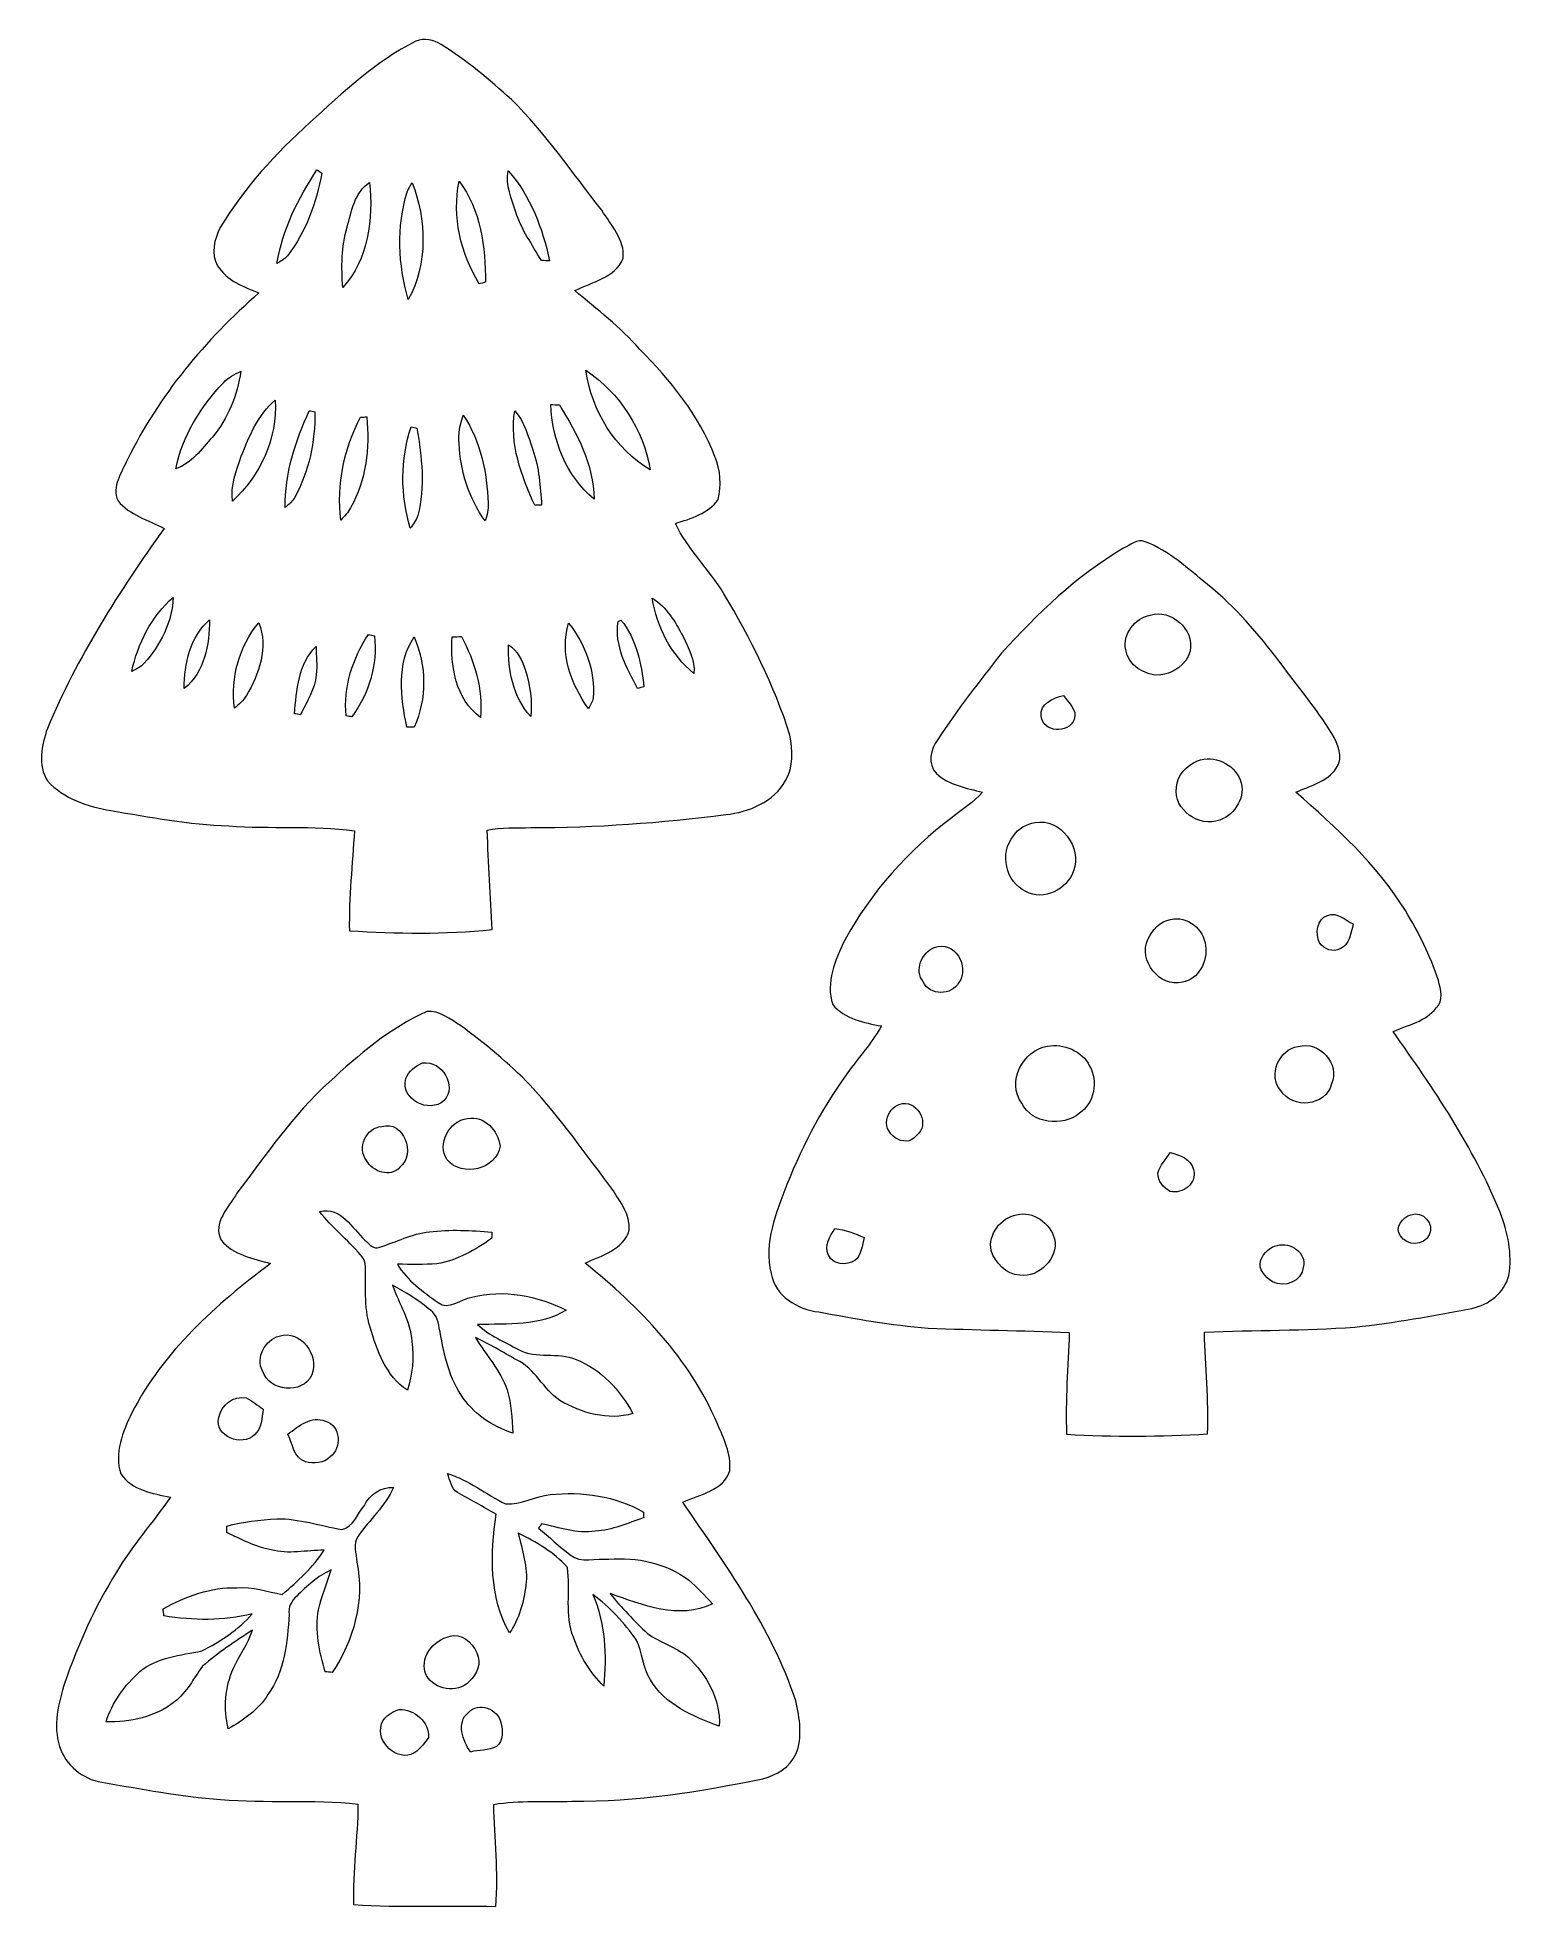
# Model space of a CAD drawing. Header units: centimetres. Extents: x -12.7 to 12.7, y -16.1 to 16.1.
import ezdxf

# ---------------------------------------------------------------- set-up
doc = ezdxf.new("R2010")
doc.units = ezdxf.units.CM
doc.header["$MEASUREMENT"] = 0
doc.layers.add('Layer 1', color=7, linetype='Continuous')

msp = doc.modelspace()

# ---------------------------------------------------------------- linework, layer by layer
at = {"layer": 'Layer 1', "color": 8, "lineweight": 9}
for points, knots in [([(-6.18095, 16.00177), (-6.0349, 16.06598), (-5.8758, 16.02329), (-5.74809, 15.94321), (-5.74809, 15.94321), (-5.31136, 15.67545), (-4.91836, 15.34278), (-4.53983, 14.99918), (-4.53983, 14.99918), (-3.95281, 14.4245), (-3.49349, 13.73941), (-2.98726, 13.09629), (-2.98726, 13.09629), (-2.82886, 12.8437), (-2.58862, 12.59217), (-2.62072, 12.26938), (-2.62072, 12.26938), (-2.76465, 11.93107), (-3.15553, 11.86686), (-3.45081, 11.71764), (-3.45081, 11.71764), (-3.07122, 11.39202), (-2.66517, 11.09216), (-2.33744, 10.71046), (-2.33744, 10.71046), (-1.80616, 10.17706), (-1.31862, 9.57591), (-1.04451, 8.86683), (-1.04451, 8.86683), (-0.94996, 8.63577), (-0.92774, 8.36941), (-0.98842, 8.12847), (-0.98842, 8.12847), (-1.15599, 7.89211), (-1.45761, 7.79721), (-1.72466, 7.7203), (-1.72466, 7.7203), (-1.51582, 7.27439), (-1.14223, 6.9329), (-0.89211, 6.51204), (-0.89211, 6.51204), (-0.43244, 5.7444), (-0.02957, 4.93831), (0.24384, 4.08422), (0.24384, 4.08422), (0.28405, 3.82669), (0.31263, 3.53565), (0.1694, 3.30211), (0.1694, 3.30211), (-0.03592, 2.93523), (-0.4596, 2.76166), (-0.86036, 2.71827), (-0.86036, 2.71827), (-1.96984, 2.5768), (-3.08744, 2.49355), (-4.2061, 2.49461), (-4.2061, 2.49461), (-4.45587, 2.48473), (-4.71057, 2.50801), (-4.95576, 2.44839), (-4.95576, 2.44839), (-4.93282, 1.87971), (-4.89755, 1.31174), (-4.87179, 0.74342), (-4.87179, 0.74342), (-5.68354, 0.65769), (-6.50762, 0.67392), (-7.32184, 0.72225), (-7.32184, 0.72225), (-7.33066, 1.29657), (-7.26821, 1.86913), (-7.2347, 2.44204), (-7.2347, 2.44204), (-7.94978, 2.53623), (-8.67439, 2.46991), (-9.39264, 2.52283), (-9.39264, 2.52283), (-10.07527, 2.54682), (-10.74766, 2.67558), (-11.42006, 2.78635), (-11.42006, 2.78635), (-11.81552, 2.85444), (-12.22756, 2.99026), (-12.50449, 3.29541), (-12.50449, 3.29541), (-12.67806, 3.55999), (-12.60257, 3.91665), (-12.50767, 4.19676), (-12.50767, 4.19676), (-11.99508, 5.42478), (-11.27436, 6.5519), (-10.50319, 7.6314), (-10.50319, 7.6314), (-10.772, 7.77463), (-11.09374, 7.86388), (-11.29411, 8.10448), (-11.29411, 8.10448), (-11.40524, 8.35142), (-11.23202, 8.59343), (-11.13219, 8.81427), (-11.13219, 8.81427), (-10.59209, 9.91634), (-9.79657, 10.87379), (-8.87371, 11.67636), (-8.87371, 11.67636), (-9.13582, 11.78431), (-9.43109, 11.88591), (-9.58314, 12.1445), (-9.58314, 12.1445), (-9.70944, 12.34805), (-9.63712, 12.6017), (-9.5401, 12.80208), (-9.5401, 12.80208), (-9.12488, 13.48047), (-8.5876, 14.07878), (-7.99564, 14.60759), (-7.99564, 14.60759), (-7.43084, 15.12053), (-6.86922, 15.65605), (-6.18095, 16.00177), (-6.18095, 16.00177), (-6.18095, 16.00177), (-6.18095, 16.00177), (-6.18095, 16.00177)], [0, 0, 0, 0, 0.03125, 0.03125, 0.03125, 0.03125, 0.0625, 0.0625, 0.0625, 0.0625, 0.09375, 0.09375, 0.09375, 0.09375, 0.125, 0.125, 0.125, 0.125, 0.15625, 0.15625, 0.15625, 0.15625, 0.1875, 0.1875, 0.1875, 0.1875, 0.21875, 0.21875, 0.21875, 0.21875, 0.25, 0.25, 0.25, 0.25, 0.28125, 0.28125, 0.28125, 0.28125, 0.3125, 0.3125, 0.3125, 0.3125, 0.34375, 0.34375, 0.34375, 0.34375, 0.375, 0.375, 0.375, 0.375, 0.40625, 0.40625, 0.40625, 0.40625, 0.4375, 0.4375, 0.4375, 0.4375, 0.46875, 0.46875, 0.46875, 0.46875, 0.5, 0.5, 0.5, 0.5, 0.53125, 0.53125, 0.53125, 0.53125, 0.5625, 0.5625, 0.5625, 0.5625, 0.59375, 0.59375, 0.59375, 0.59375, 0.625, 0.625, 0.625, 0.625, 0.65625, 0.65625, 0.65625, 0.65625, 0.6875, 0.6875, 0.6875, 0.6875, 0.71875, 0.71875, 0.71875, 0.71875, 0.75, 0.75, 0.75, 0.75, 0.78125, 0.78125, 0.78125, 0.78125, 0.8125, 0.8125, 0.8125, 0.8125, 0.84375, 0.84375, 0.84375, 0.84375, 0.875, 0.875, 0.875, 0.875, 0.90625, 0.90625, 0.90625, 0.90625, 0.9375, 0.9375, 0.9375, 0.9375, 1, 1, 1, 1]), ([(-7.87852, 13.7895), (-8.20307, 13.30232), (-8.47154, 12.76504), (-8.56502, 12.18189), (-8.56502, 12.18189), (-8.50188, 12.2214), (-8.4345, 12.25774), (-8.38511, 12.31489), (-8.38511, 12.31489), (-8.0662, 12.72658), (-7.88628, 13.22753), (-7.79279, 13.73553), (-7.79279, 13.73553), (-7.81396, 13.74893), (-7.857, 13.7761), (-7.87852, 13.7895), (-7.87852, 13.7895), (-7.87852, 13.7895), (-7.87852, 13.7895), (-7.87852, 13.7895)], [0, 0, 0, 0, 0.16666667, 0.16666667, 0.16666667, 0.16666667, 0.33333333, 0.33333333, 0.33333333, 0.33333333, 0.5, 0.5, 0.5, 0.5, 0.66666667, 0.66666667, 0.66666667, 0.66666667, 1, 1, 1, 1]), ([(-7.36029, 12.8056), (-7.46471, 12.46976), (-7.45836, 12.11839), (-7.43472, 11.77126), (-7.43472, 11.77126), (-6.99693, 12.24786), (-6.91014, 12.95342), (-6.974, 13.57395), (-6.974, 13.57395), (-7.23399, 13.40709), (-7.28268, 13.08007), (-7.36029, 12.8056), (-7.36029, 12.8056), (-7.36029, 12.8056), (-7.36029, 12.8056), (-7.36029, 12.8056)], [0, 0, 0, 0, 0.2, 0.2, 0.2, 0.2, 0.4, 0.4, 0.4, 0.4, 0.6, 0.6, 0.6, 0.6, 1, 1, 1, 1]), ([(-6.24163, 13.57078), (-6.27303, 13.51822), (-6.3076, 13.46671), (-6.33053, 13.40956), (-6.33053, 13.40956), (-6.51009, 12.8116), (-6.48681, 12.16143), (-6.31042, 11.56559), (-6.31042, 11.56559), (-5.9714, 12.17166), (-5.99857, 12.93754), (-6.24163, 13.57078), (-6.24163, 13.57078), (-6.24163, 13.57078), (-6.24163, 13.57078), (-6.24163, 13.57078)], [0, 0, 0, 0, 0.2, 0.2, 0.2, 0.2, 0.4, 0.4, 0.4, 0.4, 0.6, 0.6, 0.6, 0.6, 1, 1, 1, 1]), ([(-5.09157, 11.83547), (-5.06512, 11.84146), (-5.01149, 11.85346), (-4.98468, 11.85981), (-4.98468, 11.85981), (-4.98221, 12.46341), (-5.06582, 13.09982), (-5.43694, 13.59865), (-5.43694, 13.59865), (-5.55901, 12.98905), (-5.41366, 12.35864), (-5.09157, 11.83547), (-5.09157, 11.83547), (-5.09157, 11.83547), (-5.09157, 11.83547), (-5.09157, 11.83547)], [0, 0, 0, 0, 0.2, 0.2, 0.2, 0.2, 0.4, 0.4, 0.4, 0.4, 0.6, 0.6, 0.6, 0.6, 1, 1, 1, 1]), ([(-4.59522, 13.77469), (-4.64037, 13.5295), (-4.53912, 13.29209), (-4.46575, 13.06349), (-4.46575, 13.06349), (-4.36521, 12.76433), (-4.18282, 12.50363), (-4.02442, 12.2334), (-4.02442, 12.2334), (-3.97786, 12.23199), (-3.93058, 12.23093), (-3.88366, 12.22952), (-3.88366, 12.22952), (-4.00467, 12.7862), (-4.20928, 13.34465), (-4.59522, 13.77469), (-4.59522, 13.77469), (-4.59522, 13.77469), (-4.59522, 13.77469), (-4.59522, 13.77469)], [0, 0, 0, 0, 0.16666667, 0.16666667, 0.16666667, 0.16666667, 0.33333333, 0.33333333, 0.33333333, 0.33333333, 0.5, 0.5, 0.5, 0.5, 0.66666667, 0.66666667, 0.66666667, 0.66666667, 1, 1, 1, 1]), ([(-9.48507, 10.13507), (-9.87242, 9.72267), (-10.19133, 9.2189), (-10.30175, 8.65763), (-10.30175, 8.65763), (-10.03329, 8.75077), (-9.85549, 8.98961), (-9.67663, 9.19668), (-9.67663, 9.19668), (-9.40993, 9.51876), (-9.24306, 9.91846), (-9.18521, 10.33156), (-9.18521, 10.33156), (-9.29386, 10.28112), (-9.40287, 10.22432), (-9.48507, 10.13507), (-9.48507, 10.13507), (-9.48507, 10.13507), (-9.48507, 10.13507), (-9.48507, 10.13507)], [0, 0, 0, 0, 0.16666667, 0.16666667, 0.16666667, 0.16666667, 0.33333333, 0.33333333, 0.33333333, 0.33333333, 0.5, 0.5, 0.5, 0.5, 0.66666667, 0.66666667, 0.66666667, 0.66666667, 1, 1, 1, 1]), ([(-3.2596, 10.34814), (-3.16012, 9.65705), (-2.76465, 8.99489), (-2.15435, 8.64035), (-2.15435, 8.64035), (-2.27323, 9.32297), (-2.67857, 9.96573), (-3.2596, 10.34814), (-3.2596, 10.34814), (-3.2596, 10.34814), (-3.2596, 10.34814), (-3.2596, 10.34814)], [0, 0, 0, 0, 0.25, 0.25, 0.25, 0.25, 0.5, 0.5, 0.5, 0.5, 1, 1, 1, 1]), ([(-9.17851, 8.87424), (-9.2607, 8.62554), (-9.36195, 8.36836), (-9.33091, 8.10095), (-9.33091, 8.10095), (-8.85395, 8.5324), (-8.55479, 9.18539), (-8.5936, 9.83486), (-8.5936, 9.83486), (-8.88746, 9.58897), (-9.03775, 9.22032), (-9.17851, 8.87424), (-9.17851, 8.87424), (-9.17851, 8.87424), (-9.17851, 8.87424), (-9.17851, 8.87424)], [0, 0, 0, 0, 0.2, 0.2, 0.2, 0.2, 0.4, 0.4, 0.4, 0.4, 0.6, 0.6, 0.6, 0.6, 1, 1, 1, 1]), ([(-8.01081, 9.65353), (-8.24541, 9.13), (-8.43626, 8.57332), (-8.42215, 7.99124), (-8.42215, 7.99124), (-8.36288, 8.04415), (-8.30185, 8.09778), (-8.26022, 8.16657), (-8.26022, 8.16657), (-8.01469, 8.61354), (-7.90462, 9.12789), (-7.91415, 9.63624), (-7.91415, 9.63624), (-7.93814, 9.64047), (-7.98647, 9.64929), (-8.01081, 9.65353), (-8.01081, 9.65353), (-8.01081, 9.65353), (-8.01081, 9.65353), (-8.01081, 9.65353)], [0, 0, 0, 0, 0.16666667, 0.16666667, 0.16666667, 0.16666667, 0.33333333, 0.33333333, 0.33333333, 0.33333333, 0.5, 0.5, 0.5, 0.5, 0.66666667, 0.66666667, 0.66666667, 0.66666667, 1, 1, 1, 1]), ([(-4.48197, 9.65318), (-4.57193, 9.08943), (-4.37297, 8.53451), (-4.13731, 8.03181), (-4.13731, 8.03181), (-4.10838, 8.03145), (-4.05017, 8.03075), (-4.02125, 8.03039), (-4.02125, 8.03039), (-4.04136, 8.35107), (-4.06182, 8.67739), (-4.17224, 8.98184), (-4.17224, 8.98184), (-4.25091, 9.21467), (-4.31335, 9.4662), (-4.48197, 9.65318), (-4.48197, 9.65318), (-4.48197, 9.65318), (-4.48197, 9.65318), (-4.48197, 9.65318)], [0, 0, 0, 0, 0.16666667, 0.16666667, 0.16666667, 0.16666667, 0.33333333, 0.33333333, 0.33333333, 0.33333333, 0.5, 0.5, 0.5, 0.5, 0.66666667, 0.66666667, 0.66666667, 0.66666667, 1, 1, 1, 1]), ([(-3.86391, 9.76007), (-3.83604, 9.15294), (-3.60109, 8.53029), (-3.12131, 8.13729), (-3.12131, 8.13729), (-3.12484, 8.73032), (-3.41129, 9.26547), (-3.71645, 9.75477), (-3.71645, 9.75477), (-3.76584, 9.75655), (-3.81487, 9.7583), (-3.86391, 9.76007), (-3.86391, 9.76007), (-3.86391, 9.76007), (-3.86391, 9.76007), (-3.86391, 9.76007)], [0, 0, 0, 0, 0.2, 0.2, 0.2, 0.2, 0.4, 0.4, 0.4, 0.4, 0.6, 0.6, 0.6, 0.6, 1, 1, 1, 1]), ([(-7.12816, 9.54205), (-7.41356, 9.00265), (-7.54197, 8.38741), (-7.46753, 7.77745), (-7.46753, 7.77745), (-7.40333, 7.84025), (-7.3423, 7.90763), (-7.30067, 7.98771), (-7.30067, 7.98771), (-7.0375, 8.45973), (-6.96447, 9.01641), (-7.02409, 9.54875), (-7.02409, 9.54875), (-7.0502, 9.54699), (-7.10206, 9.54381), (-7.12816, 9.54205), (-7.12816, 9.54205), (-7.12816, 9.54205), (-7.12816, 9.54205), (-7.12816, 9.54205)], [0, 0, 0, 0, 0.16666667, 0.16666667, 0.16666667, 0.16666667, 0.33333333, 0.33333333, 0.33333333, 0.33333333, 0.5, 0.5, 0.5, 0.5, 0.66666667, 0.66666667, 0.66666667, 0.66666667, 1, 1, 1, 1]), ([(-6.25821, 9.37836), (-6.45189, 8.82344), (-6.44377, 8.19796), (-6.2755, 7.63811), (-6.2755, 7.63811), (-6.22434, 7.70443), (-6.16931, 7.77216), (-6.14814, 7.85506), (-6.14814, 7.85506), (-6.01479, 8.34507), (-6.08006, 8.85907), (-6.16084, 9.35225), (-6.16084, 9.35225), (-6.18519, 9.35896), (-6.23387, 9.37166), (-6.25821, 9.37836), (-6.25821, 9.37836), (-6.25821, 9.37836), (-6.25821, 9.37836), (-6.25821, 9.37836)], [0, 0, 0, 0, 0.16666667, 0.16666667, 0.16666667, 0.16666667, 0.33333333, 0.33333333, 0.33333333, 0.33333333, 0.5, 0.5, 0.5, 0.5, 0.66666667, 0.66666667, 0.66666667, 0.66666667, 1, 1, 1, 1]), ([(-5.36639, 9.57521), (-5.42424, 9.42069), (-5.45846, 9.25631), (-5.43412, 9.09049), (-5.43412, 9.09049), (-5.41966, 8.61424), (-5.26973, 8.14681), (-4.98927, 7.76052), (-4.98927, 7.76052), (-4.95752, 7.85859), (-4.93071, 7.96019), (-4.93917, 8.06426), (-4.93917, 8.06426), (-4.95928, 8.58885), (-5.06335, 9.13565), (-5.36639, 9.57521), (-5.36639, 9.57521), (-5.36639, 9.57521), (-5.36639, 9.57521), (-5.36639, 9.57521)], [0, 0, 0, 0, 0.16666667, 0.16666667, 0.16666667, 0.16666667, 0.33333333, 0.33333333, 0.33333333, 0.33333333, 0.5, 0.5, 0.5, 0.5, 0.66666667, 0.66666667, 0.66666667, 0.66666667, 1, 1, 1, 1]), ([(5.96025, 7.28533), (6.07878, 7.33895), (6.20543, 7.46313), (6.34513, 7.40245), (6.34513, 7.40245), (6.75435, 7.24617), (7.07961, 6.94208), (7.41475, 6.67008), (7.41475, 6.67008), (7.89171, 6.28944), (8.28611, 5.81813), (8.65476, 5.33482), (8.65476, 5.33482), (8.95815, 4.93124), (9.27989, 4.53966), (9.54906, 4.11139), (9.54906, 4.11139), (9.6503, 3.93606), (9.75931, 3.70146), (9.62314, 3.51449), (9.62314, 3.51449), (9.47003, 3.27883), (9.16841, 3.21075), (8.92817, 3.10315), (8.92817, 3.10315), (9.62384, 2.49461), (10.32129, 1.86349), (10.81024, 1.06903), (10.81024, 1.06903), (11.03884, 0.69085), (11.24098, 0.29257), (11.37609, -0.12936), (11.37609, -0.12936), (11.41278, -0.28281), (11.47416, -0.47649), (11.34046, -0.60172), (11.34046, -0.60172), (11.16019, -0.83738), (10.85433, -0.89347), (10.59822, -1.00812), (10.59822, -1.00812), (11.29425, -1.98885), (11.98146, -2.99285), (12.43548, -4.11257), (12.43548, -4.11257), (12.56813, -4.45441), (12.65103, -4.83047), (12.58577, -5.19595), (12.58577, -5.19595), (12.51415, -5.49687), (12.24569, -5.70148), (11.95147, -5.76181), (11.95147, -5.76181), (11.28508, -5.89092), (10.6155, -6.01263), (9.94029, -6.08248), (9.94029, -6.08248), (9.08198, -6.15127), (8.21944, -6.12764), (7.36078, -6.17385), (7.36078, -6.17385), (7.37383, -6.75523), (7.43909, -7.33661), (7.41369, -7.91869), (7.41369, -7.91869), (6.60759, -7.96349), (5.79691, -7.97337), (4.99152, -7.92539), (4.99152, -7.92539), (4.97353, -7.3419), (5.0148, -6.75946), (5.0402, -6.17738), (5.0402, -6.17738), (4.23164, -6.13857), (3.42201, -6.13681), (2.6138, -6.09977), (2.6138, -6.09977), (1.98233, -6.05426), (1.35861, -5.93714), (0.73702, -5.82389), (0.73702, -5.82389), (0.37789, -5.78121), (-0.01581, -5.54908), (-0.07896, -5.16455), (-0.07896, -5.16455), (-0.2116, -4.63468), (0.00712, -4.12068), (0.19163, -3.63491), (0.19163, -3.63491), (0.47279, -2.92477), (0.83897, -2.24673), (1.29441, -1.63289), (1.29441, -1.63289), (1.4715, -1.39512), (1.67047, -1.17181), (1.81546, -0.91182), (1.81546, -0.91182), (1.51701, -0.85714), (1.17905, -0.79364), (0.97691, -0.54457), (0.97691, -0.54457), (0.85485, -0.16287), (1.01713, 0.21989), (1.18328, 0.55997), (1.18328, 0.55997), (1.63131, 1.389), (2.27689, 2.1002), (3.02619, 2.66817), (3.02619, 2.66817), (3.19976, 2.81281), (3.39943, 2.92993), (3.54831, 3.1028), (3.54831, 3.1028), (3.27596, 3.17406), (2.97222, 3.22627), (2.75703, 3.42312), (2.75703, 3.42312), (2.59898, 3.58645), (2.65578, 3.84328), (2.78172, 4.00696), (2.78172, 4.00696), (3.1158, 4.52202), (3.49504, 5.00674), (3.87498, 5.48828), (3.87498, 5.48828), (4.48987, 6.16985), (5.16473, 6.81825), (5.96025, 7.28533), (5.96025, 7.28533), (5.96025, 7.28533), (5.96025, 7.28533), (5.96025, 7.28533)], [0, 0, 0, 0, 0.02941176, 0.02941176, 0.02941176, 0.02941176, 0.05882353, 0.05882353, 0.05882353, 0.05882353, 0.08823529, 0.08823529, 0.08823529, 0.08823529, 0.11764706, 0.11764706, 0.11764706, 0.11764706, 0.14705882, 0.14705882, 0.14705882, 0.14705882, 0.17647059, 0.17647059, 0.17647059, 0.17647059, 0.20588235, 0.20588235, 0.20588235, 0.20588235, 0.23529412, 0.23529412, 0.23529412, 0.23529412, 0.26470588, 0.26470588, 0.26470588, 0.26470588, 0.29411765, 0.29411765, 0.29411765, 0.29411765, 0.32352941, 0.32352941, 0.32352941, 0.32352941, 0.35294118, 0.35294118, 0.35294118, 0.35294118, 0.38235294, 0.38235294, 0.38235294, 0.38235294, 0.41176471, 0.41176471, 0.41176471, 0.41176471, 0.44117647, 0.44117647, 0.44117647, 0.44117647, 0.47058824, 0.47058824, 0.47058824, 0.47058824, 0.5, 0.5, 0.5, 0.5, 0.52941176, 0.52941176, 0.52941176, 0.52941176, 0.55882353, 0.55882353, 0.55882353, 0.55882353, 0.58823529, 0.58823529, 0.58823529, 0.58823529, 0.61764706, 0.61764706, 0.61764706, 0.61764706, 0.64705882, 0.64705882, 0.64705882, 0.64705882, 0.67647059, 0.67647059, 0.67647059, 0.67647059, 0.70588235, 0.70588235, 0.70588235, 0.70588235, 0.73529412, 0.73529412, 0.73529412, 0.73529412, 0.76470588, 0.76470588, 0.76470588, 0.76470588, 0.79411765, 0.79411765, 0.79411765, 0.79411765, 0.82352941, 0.82352941, 0.82352941, 0.82352941, 0.85294118, 0.85294118, 0.85294118, 0.85294118, 0.88235294, 0.88235294, 0.88235294, 0.88235294, 0.91176471, 0.91176471, 0.91176471, 0.91176471, 0.94117647, 0.94117647, 0.94117647, 0.94117647, 1, 1, 1, 1]), ([(-11.0574, 5.17607), (-10.98085, 5.21452), (-10.90041, 5.25156), (-10.84362, 5.31789), (-10.84362, 5.31789), (-10.5681, 5.63115), (-10.36066, 6.0245), (-10.34585, 6.44889), (-10.34585, 6.44889), (-10.71944, 6.12786), (-10.95651, 5.65408), (-11.0574, 5.17607), (-11.0574, 5.17607), (-11.0574, 5.17607), (-11.0574, 5.17607), (-11.0574, 5.17607)], [0, 0, 0, 0, 0.2, 0.2, 0.2, 0.2, 0.4, 0.4, 0.4, 0.4, 0.6, 0.6, 0.6, 0.6, 1, 1, 1, 1]), ([(-2.1226, 6.43408), (-2.03864, 5.93878), (-1.80016, 5.46111), (-1.40505, 5.14185), (-1.40505, 5.14185), (-1.38741, 5.36974), (-1.49642, 5.57894), (-1.59167, 5.77756), (-1.59167, 5.77756), (-1.72713, 6.02626), (-1.87107, 6.28626), (-2.1226, 6.43408), (-2.1226, 6.43408), (-2.1226, 6.43408), (-2.1226, 6.43408), (-2.1226, 6.43408)], [0, 0, 0, 0, 0.2, 0.2, 0.2, 0.2, 0.4, 0.4, 0.4, 0.4, 0.6, 0.6, 0.6, 0.6, 1, 1, 1, 1]), ([(6.42768, 6.14409), (6.16909, 6.0947), (5.94861, 5.81566), (6.00964, 5.54896), (6.00964, 5.54896), (6.04985, 5.2819), (6.32714, 5.10904), (6.58396, 5.11222), (6.58396, 5.11222), (6.82032, 5.13904), (7.05456, 5.28861), (7.11454, 5.53132), (7.11454, 5.53132), (7.19179, 5.89962), (6.78575, 6.25345), (6.42768, 6.14409), (6.42768, 6.14409), (6.42768, 6.14409), (6.42768, 6.14409), (6.42768, 6.14409)], [0, 0, 0, 0, 0.16666667, 0.16666667, 0.16666667, 0.16666667, 0.33333333, 0.33333333, 0.33333333, 0.33333333, 0.5, 0.5, 0.5, 0.5, 0.66666667, 0.66666667, 0.66666667, 0.66666667, 1, 1, 1, 1]), ([(-10.15746, 4.88291), (-9.80927, 5.16266), (-9.72566, 5.64174), (-9.72108, 6.06225), (-9.72108, 6.06225), (-10.05692, 5.77826), (-10.15817, 5.30448), (-10.15746, 4.88291), (-10.15746, 4.88291), (-10.15746, 4.88291), (-10.15746, 4.88291), (-10.15746, 4.88291)], [0, 0, 0, 0, 0.25, 0.25, 0.25, 0.25, 0.5, 0.5, 0.5, 0.5, 1, 1, 1, 1]), ([(-8.87794, 6.01321), (-9.21131, 5.60681), (-9.3683, 5.06847), (-9.29139, 4.54602), (-9.29139, 4.54602), (-9.21519, 4.61092), (-9.13758, 4.67759), (-9.08855, 4.76614), (-9.08855, 4.76614), (-8.87265, 5.13656), (-8.70861, 5.59164), (-8.87794, 6.01321), (-8.87794, 6.01321), (-8.87794, 6.01321), (-8.87794, 6.01321), (-8.87794, 6.01321)], [0, 0, 0, 0, 0.2, 0.2, 0.2, 0.2, 0.4, 0.4, 0.4, 0.4, 0.6, 0.6, 0.6, 0.6, 1, 1, 1, 1]), ([(-6.99552, 5.81248), (-7.26363, 5.4015), (-7.42732, 4.90831), (-7.37616, 4.41337), (-7.37616, 4.41337), (-7.35217, 4.40913), (-7.30349, 4.40103), (-7.2795, 4.39714), (-7.2795, 4.39714), (-6.98035, 4.79543), (-6.83606, 5.29109), (-6.89109, 5.79096), (-6.89109, 5.79096), (-6.9172, 5.79625), (-6.96941, 5.80719), (-6.99552, 5.81248), (-6.99552, 5.81248), (-6.99552, 5.81248), (-6.99552, 5.81248), (-6.99552, 5.81248)], [0, 0, 0, 0, 0.16666667, 0.16666667, 0.16666667, 0.16666667, 0.33333333, 0.33333333, 0.33333333, 0.33333333, 0.5, 0.5, 0.5, 0.5, 0.66666667, 0.66666667, 0.66666667, 0.66666667, 1, 1, 1, 1]), ([(-3.21621, 4.53755), (-3.18552, 4.59716), (-3.14671, 4.65502), (-3.13507, 4.72204), (-3.13507, 4.72204), (-3.10297, 5.18383), (-3.2663, 5.64879), (-3.55734, 6.00545), (-3.55734, 6.00545), (-3.7168, 5.49145), (-3.51536, 4.95595), (-3.21621, 4.53755), (-3.21621, 4.53755), (-3.21621, 4.53755), (-3.21621, 4.53755), (-3.21621, 4.53755)], [0, 0, 0, 0, 0.2, 0.2, 0.2, 0.2, 0.4, 0.4, 0.4, 0.4, 0.6, 0.6, 0.6, 0.6, 1, 1, 1, 1]), ([(-2.70891, 6.03473), (-2.77206, 5.61775), (-2.56004, 5.23851), (-2.37377, 4.88432), (-2.37377, 4.88432), (-2.34661, 4.89138), (-2.29193, 4.90549), (-2.26441, 4.91255), (-2.26441, 4.91255), (-2.30922, 5.31331), (-2.39282, 5.74087), (-2.65882, 6.05837), (-2.65882, 6.05837), (-2.67152, 6.05237), (-2.69621, 6.04038), (-2.70891, 6.03473), (-2.70891, 6.03473), (-2.70891, 6.03473), (-2.70891, 6.03473), (-2.70891, 6.03473)], [0, 0, 0, 0, 0.16666667, 0.16666667, 0.16666667, 0.16666667, 0.33333333, 0.33333333, 0.33333333, 0.33333333, 0.5, 0.5, 0.5, 0.5, 0.66666667, 0.66666667, 0.66666667, 0.66666667, 1, 1, 1, 1]), ([(-8.26516, 4.45041), (-8.23906, 4.44582), (-8.1872, 4.4363), (-8.16145, 4.43136), (-8.16145, 4.43136), (-8.05491, 4.65396), (-7.91415, 4.86845), (-7.89192, 5.12104), (-7.89192, 5.12104), (-7.86864, 5.28085), (-7.89722, 5.44453), (-7.89334, 5.60434), (-7.89334, 5.60434), (-8.19955, 5.31224), (-8.22812, 4.84622), (-8.26516, 4.45041)], [0, 0, 0, 0, 0.2, 0.2, 0.2, 0.2, 0.4, 0.4, 0.4, 0.4, 0.6, 0.6, 0.6, 0.6, 1, 1, 1, 1]), ([(-6.21023, 5.7698), (-6.51574, 5.31014), (-6.44095, 4.7291), (-6.33512, 4.21863), (-6.33512, 4.21863), (-6.30337, 4.21898), (-6.24022, 4.21934), (-6.20882, 4.2197), (-6.20882, 4.2197), (-5.98939, 4.709), (-5.99504, 5.28049), (-6.21023, 5.7698), (-6.21023, 5.7698), (-6.21023, 5.7698), (-6.21023, 5.7698), (-6.21023, 5.7698)], [0, 0, 0, 0, 0.2, 0.2, 0.2, 0.2, 0.4, 0.4, 0.4, 0.4, 0.6, 0.6, 0.6, 0.6, 1, 1, 1, 1]), ([(-5.55795, 5.77191), (-5.58829, 5.27732), (-5.50009, 4.69559), (-5.06935, 4.38655), (-5.06935, 4.38655), (-5.0309, 4.87162), (-5.16777, 5.35246), (-5.39849, 5.77509), (-5.39849, 5.77509), (-5.45176, 5.77438), (-5.50503, 5.77297), (-5.55795, 5.77191), (-5.55795, 5.77191), (-5.55795, 5.77191), (-5.55795, 5.77191), (-5.55795, 5.77191)], [0, 0, 0, 0, 0.2, 0.2, 0.2, 0.2, 0.4, 0.4, 0.4, 0.4, 0.6, 0.6, 0.6, 0.6, 1, 1, 1, 1]), ([(-4.59063, 5.63433), (-4.59769, 5.19724), (-4.51231, 4.73474), (-4.20787, 4.40103), (-4.20787, 4.40103), (-4.17964, 4.66736), (-4.21669, 4.93759), (-4.29959, 5.19089), (-4.29959, 5.19089), (-4.3518, 5.36234), (-4.43117, 5.53767), (-4.59063, 5.63433), (-4.59063, 5.63433), (-4.59063, 5.63433), (-4.59063, 5.63433), (-4.59063, 5.63433)], [0, 0, 0, 0, 0.2, 0.2, 0.2, 0.2, 0.4, 0.4, 0.4, 0.4, 0.6, 0.6, 0.6, 0.6, 1, 1, 1, 1]), ([(4.55654, 4.40737), (4.57842, 4.12797), (5.03068, 4.10186), (5.12064, 4.34951), (5.12064, 4.34951), (5.19013, 4.52625), (5.01798, 4.63844), (4.9379, 4.76545), (4.9379, 4.76545), (4.77103, 4.71993), (4.52762, 4.62538), (4.55654, 4.40737), (4.55654, 4.40737), (4.55654, 4.40737), (4.55654, 4.40737), (4.55654, 4.40737)], [0, 0, 0, 0, 0.2, 0.2, 0.2, 0.2, 0.4, 0.4, 0.4, 0.4, 0.6, 0.6, 0.6, 0.6, 1, 1, 1, 1]), ([(7.23871, 3.64255), (7.05598, 3.55823), (6.89158, 3.40054), (6.87888, 3.18711), (6.87888, 3.18711), (6.82526, 2.79658), (7.27152, 2.4939), (7.62359, 2.62196), (7.62359, 2.62196), (7.88853, 2.7225), (8.08785, 3.03224), (7.97496, 3.31481), (7.97496, 3.31481), (7.86101, 3.59351), (7.52905, 3.74873), (7.23871, 3.64255), (7.23871, 3.64255), (7.23871, 3.64255), (7.23871, 3.64255), (7.23871, 3.64255)], [0, 0, 0, 0, 0.16666667, 0.16666667, 0.16666667, 0.16666667, 0.33333333, 0.33333333, 0.33333333, 0.33333333, 0.5, 0.5, 0.5, 0.5, 0.66666667, 0.66666667, 0.66666667, 0.66666667, 1, 1, 1, 1]), ([(4.45177, 2.58104), (4.30925, 2.55105), (4.15685, 2.48508), (4.08382, 2.35138), (4.08382, 2.35138), (3.8337, 2.0688), (3.94624, 1.54563), (4.29584, 1.39888), (4.29584, 1.39888), (4.595, 1.22425), (5.01057, 1.43345), (5.10899, 1.74989), (5.10899, 1.74989), (5.2748, 2.14994), (4.88498, 2.66641), (4.45177, 2.58104), (4.45177, 2.58104), (4.45177, 2.58104), (4.45177, 2.58104), (4.45177, 2.58104)], [0, 0, 0, 0, 0.16666667, 0.16666667, 0.16666667, 0.16666667, 0.33333333, 0.33333333, 0.33333333, 0.33333333, 0.5, 0.5, 0.5, 0.5, 0.66666667, 0.66666667, 0.66666667, 0.66666667, 1, 1, 1, 1]), ([(6.7801, 0.91804), (6.59595, 0.89053), (6.46931, 0.73107), (6.38817, 0.5755), (6.38817, 0.5755), (6.22377, 0.21743), (6.58713, -0.26235), (6.98083, -0.16111), (6.98083, -0.16111), (7.25847, -0.11771), (7.42322, 0.20402), (7.37912, 0.46684), (7.37912, 0.46684), (7.35019, 0.74765), (7.06762, 0.98719), (6.7801, 0.91804), (6.7801, 0.91804), (6.7801, 0.91804), (6.7801, 0.91804), (6.7801, 0.91804)], [0, 0, 0, 0, 0.16666667, 0.16666667, 0.16666667, 0.16666667, 0.33333333, 0.33333333, 0.33333333, 0.33333333, 0.5, 0.5, 0.5, 0.5, 0.66666667, 0.66666667, 0.66666667, 0.66666667, 1, 1, 1, 1]), ([(9.47533, 0.98578), (9.28588, 0.92616), (9.26084, 0.66898), (9.33845, 0.51482), (9.33845, 0.51482), (9.41183, 0.40581), (9.56916, 0.3469), (9.69087, 0.41145), (9.69087, 0.41145), (9.85491, 0.48236), (9.87573, 0.69156), (9.91348, 0.83973), (9.91348, 0.83973), (9.77766, 0.90146), (9.6376, 1.0581), (9.47533, 0.98578), (9.47533, 0.98578), (9.47533, 0.98578), (9.47533, 0.98578), (9.47533, 0.98578)], [0, 0, 0, 0, 0.16666667, 0.16666667, 0.16666667, 0.16666667, 0.33333333, 0.33333333, 0.33333333, 0.33333333, 0.5, 0.5, 0.5, 0.5, 0.66666667, 0.66666667, 0.66666667, 0.66666667, 1, 1, 1, 1]), ([(2.7221, 0.43368), (2.50796, 0.35642), (2.37285, 0.03574), (2.53231, -0.1537), (2.53231, -0.1537), (2.64131, -0.39394), (3.02267, -0.39359), (3.14332, -0.16428), (3.14332, -0.16428), (3.33876, 0.10383), (3.06747, 0.57408), (2.7221, 0.43368), (2.7221, 0.43368), (2.7221, 0.43368), (2.7221, 0.43368), (2.7221, 0.43368)], [0, 0, 0, 0, 0.2, 0.2, 0.2, 0.2, 0.4, 0.4, 0.4, 0.4, 0.6, 0.6, 0.6, 0.6, 1, 1, 1, 1]), ([(-5.99151, -0.66417), (-5.77526, -0.63912), (-5.58864, -0.80069), (-5.41437, -0.9037), (-5.41437, -0.9037), (-4.9928, -1.21662), (-4.58287, -1.55034), (-4.21669, -1.92817), (-4.21669, -1.92817), (-3.6974, -2.49826), (-3.24866, -3.12761), (-2.78864, -3.74568), (-2.78864, -3.74568), (-2.65917, -3.94994), (-2.49725, -4.1609), (-2.51559, -4.41772), (-2.51559, -4.41772), (-2.61296, -4.7585), (-2.98902, -4.85376), (-3.27442, -4.98499), (-3.27442, -4.98499), (-2.34132, -5.73394), (-1.47525, -6.62823), (-1.00217, -7.74442), (-1.00217, -7.74442), (-0.89387, -7.99806), (-0.76264, -8.26053), (-0.79086, -8.54522), (-0.79086, -8.54522), (-0.8847, -8.89518), (-1.3165, -8.9548), (-1.5959, -9.09062), (-1.5959, -9.09062), (-0.86247, -10.17117), (-0.06872, -11.24715), (0.34156, -12.50268), (0.34156, -12.50268), (0.4107, -12.80007), (0.46362, -13.12675), (0.3465, -13.41955), (0.3465, -13.41955), (0.23855, -13.63898), (0.01312, -13.78397), (-0.22077, -13.83971), (-0.22077, -13.83971), (-1.29957, -14.06443), (-2.39565, -14.23376), (-3.50055, -14.22812), (-3.50055, -14.22812), (-3.94787, -14.2387), (-4.40013, -14.21119), (-4.84392, -14.28033), (-4.84392, -14.28033), (-4.82876, -14.86347), (-4.75538, -15.45049), (-4.80935, -16.03293), (-4.80935, -16.03293), (-5.62321, -16.01776), (-6.43777, -16.05374), (-7.25022, -16.00294), (-7.25022, -16.00294), (-7.26645, -15.42721), (-7.17861, -14.85324), (-7.17367, -14.27751), (-7.17367, -14.27751), (-7.95754, -14.18649), (-8.74847, -14.26869), (-9.53305, -14.19496), (-9.53305, -14.19496), (-10.22061, -14.15298), (-10.89583, -14.01045), (-11.57422, -13.90145), (-11.57422, -13.90145), (-11.89983, -13.8443), (-12.19652, -13.60652), (-12.29671, -13.28832), (-12.29671, -13.28832), (-12.41383, -12.9239), (-12.31682, -12.54078), (-12.20851, -12.18765), (-12.20851, -12.18765), (-11.97533, -11.52866), (-11.6924, -10.88379), (-11.3181, -10.29182), (-11.3181, -10.29182), (-11.05211, -9.83321), (-10.69192, -9.44022), (-10.39524, -9.00277), (-10.39524, -9.00277), (-10.70039, -8.94527), (-11.0574, -8.88424), (-11.24543, -8.6066), (-11.24543, -8.6066), (-11.36537, -8.24995), (-11.20945, -7.87565), (-11.05493, -7.55639), (-11.05493, -7.55639), (-10.51765, -6.4977), (-9.60925, -5.69372), (-8.67333, -4.9924), (-8.67333, -4.9924), (-8.97213, -4.90491), (-9.31644, -4.84917), (-9.52211, -4.58811), (-9.52211, -4.58811), (-9.68051, -4.29319), (-9.38629, -4.02261), (-9.25294, -3.7859), (-9.25294, -3.7859), (-8.75447, -3.12656), (-8.28527, -2.43511), (-7.67003, -1.87596), (-7.67003, -1.87596), (-7.1585, -1.41205), (-6.62933, -0.94639), (-5.99151, -0.66417), (-5.99151, -0.66417), (-5.99151, -0.66417), (-5.99151, -0.66417), (-5.99151, -0.66417)], [0, 0, 0, 0, 0.03225806, 0.03225806, 0.03225806, 0.03225806, 0.06451613, 0.06451613, 0.06451613, 0.06451613, 0.09677419, 0.09677419, 0.09677419, 0.09677419, 0.12903226, 0.12903226, 0.12903226, 0.12903226, 0.16129032, 0.16129032, 0.16129032, 0.16129032, 0.19354839, 0.19354839, 0.19354839, 0.19354839, 0.22580645, 0.22580645, 0.22580645, 0.22580645, 0.25806452, 0.25806452, 0.25806452, 0.25806452, 0.29032258, 0.29032258, 0.29032258, 0.29032258, 0.32258065, 0.32258065, 0.32258065, 0.32258065, 0.35483871, 0.35483871, 0.35483871, 0.35483871, 0.38709677, 0.38709677, 0.38709677, 0.38709677, 0.41935484, 0.41935484, 0.41935484, 0.41935484, 0.4516129, 0.4516129, 0.4516129, 0.4516129, 0.48387097, 0.48387097, 0.48387097, 0.48387097, 0.51612903, 0.51612903, 0.51612903, 0.51612903, 0.5483871, 0.5483871, 0.5483871, 0.5483871, 0.58064516, 0.58064516, 0.58064516, 0.58064516, 0.61290323, 0.61290323, 0.61290323, 0.61290323, 0.64516129, 0.64516129, 0.64516129, 0.64516129, 0.67741935, 0.67741935, 0.67741935, 0.67741935, 0.70967742, 0.70967742, 0.70967742, 0.70967742, 0.74193548, 0.74193548, 0.74193548, 0.74193548, 0.77419355, 0.77419355, 0.77419355, 0.77419355, 0.80645161, 0.80645161, 0.80645161, 0.80645161, 0.83870968, 0.83870968, 0.83870968, 0.83870968, 0.87096774, 0.87096774, 0.87096774, 0.87096774, 0.90322581, 0.90322581, 0.90322581, 0.90322581, 0.93548387, 0.93548387, 0.93548387, 0.93548387, 1, 1, 1, 1]), ([(4.66379, -1.26177), (4.24575, -1.3221), (3.95329, -1.87949), (4.22352, -2.2365), (4.22352, -2.2365), (4.39568, -2.59069), (4.92308, -2.65172), (5.21342, -2.41183), (5.21342, -2.41183), (5.46671, -2.24496), (5.54079, -1.85656), (5.38839, -1.60044), (5.38839, -1.60044), (5.26281, -1.34044), (4.94107, -1.20639), (4.66379, -1.26177), (4.66379, -1.26177), (4.66379, -1.26177), (4.66379, -1.26177), (4.66379, -1.26177)], [0, 0, 0, 0, 0.16666667, 0.16666667, 0.16666667, 0.16666667, 0.33333333, 0.33333333, 0.33333333, 0.33333333, 0.5, 0.5, 0.5, 0.5, 0.66666667, 0.66666667, 0.66666667, 0.66666667, 1, 1, 1, 1]), ([(8.96768, -1.26565), (8.64489, -1.31222), (8.43639, -1.76413), (8.67381, -2.01883), (8.67381, -2.01883), (8.86749, -2.34551), (9.44322, -2.29788), (9.54235, -1.90877), (9.54235, -1.90877), (9.70004, -1.56587), (9.32963, -1.15911), (8.96768, -1.26565), (8.96768, -1.26565), (8.96768, -1.26565), (8.96768, -1.26565), (8.96768, -1.26565)], [0, 0, 0, 0, 0.2, 0.2, 0.2, 0.2, 0.4, 0.4, 0.4, 0.4, 0.6, 0.6, 0.6, 0.6, 1, 1, 1, 1]), ([(-6.06348, -1.54682), (-6.18836, -1.59409), (-6.30231, -1.6911), (-6.35311, -1.81669), (-6.35311, -1.81669), (-6.44906, -2.173), (-5.95235, -2.42594), (-5.69482, -2.19275), (-5.69482, -2.19275), (-5.46552, -1.94546), (-5.73046, -1.49813), (-6.06348, -1.54682), (-6.06348, -1.54682), (-6.06348, -1.54682), (-6.06348, -1.54682), (-6.06348, -1.54682)], [0, 0, 0, 0, 0.2, 0.2, 0.2, 0.2, 0.4, 0.4, 0.4, 0.4, 0.6, 0.6, 0.6, 0.6, 1, 1, 1, 1]), ([(2.17706, -2.24214), (2.05923, -2.27248), (1.94881, -2.35291), (1.92059, -2.47568), (1.92059, -2.47568), (1.80347, -2.74379), (2.21869, -3.05177), (2.41836, -2.79177), (2.41836, -2.79177), (2.65119, -2.61221), (2.45469, -2.21427), (2.17706, -2.24214), (2.17706, -2.24214), (2.17706, -2.24214), (2.17706, -2.24214), (2.17706, -2.24214)], [0, 0, 0, 0, 0.2, 0.2, 0.2, 0.2, 0.4, 0.4, 0.4, 0.4, 0.6, 0.6, 0.6, 0.6, 1, 1, 1, 1]), ([(-6.76621, -2.63902), (-7.03644, -2.65383), (-7.19272, -3.01049), (-7.02938, -3.22357), (-7.02938, -3.22357), (-6.92461, -3.41689), (-6.61311, -3.52378), (-6.45365, -3.33928), (-6.45365, -3.33928), (-6.17566, -3.12091), (-6.38239, -2.51978), (-6.76621, -2.63902), (-6.76621, -2.63902), (-6.76621, -2.63902), (-6.76621, -2.63902), (-6.76621, -2.63902)], [0, 0, 0, 0, 0.2, 0.2, 0.2, 0.2, 0.4, 0.4, 0.4, 0.4, 0.6, 0.6, 0.6, 0.6, 1, 1, 1, 1]), ([(-5.29231, -2.50179), (-5.60839, -2.53706), (-5.82747, -2.9417), (-5.64085, -3.21193), (-5.64085, -3.21193), (-5.38473, -3.51849), (-4.79771, -3.37597), (-4.73351, -2.97451), (-4.73351, -2.97451), (-4.76596, -2.71345), (-5.00197, -2.44217), (-5.29231, -2.50179), (-5.29231, -2.50179), (-5.29231, -2.50179), (-5.29231, -2.50179), (-5.29231, -2.50179)], [0, 0, 0, 0, 0.2, 0.2, 0.2, 0.2, 0.4, 0.4, 0.4, 0.4, 0.6, 0.6, 0.6, 0.6, 1, 1, 1, 1]), ([(6.77269, -3.08563), (6.70038, -3.20099), (6.59701, -3.304), (6.56173, -3.43841), (6.56173, -3.43841), (6.55115, -3.57388), (6.65981, -3.68959), (6.76881, -3.7545), (6.76881, -3.7545), (6.9833, -3.80424), (7.24471, -3.61304), (7.17204, -3.37844), (7.17204, -3.37844), (7.13323, -3.19535), (6.93039, -3.12585), (6.77269, -3.08563), (6.77269, -3.08563), (6.77269, -3.08563), (6.77269, -3.08563), (6.77269, -3.08563)], [0, 0, 0, 0, 0.16666667, 0.16666667, 0.16666667, 0.16666667, 0.33333333, 0.33333333, 0.33333333, 0.33333333, 0.5, 0.5, 0.5, 0.5, 0.66666667, 0.66666667, 0.66666667, 0.66666667, 1, 1, 1, 1]), ([(-7.83195, -4.09952), (-7.62487, -4.37115), (-7.35359, -4.58494), (-7.13063, -4.84282), (-7.13063, -4.84282), (-7.09712, -4.88797), (-7.05514, -4.93454), (-7.04949, -4.9931), (-7.04949, -4.9931), (-7.03609, -5.35646), (-7.07666, -5.73147), (-6.96659, -6.08389), (-6.96659, -6.08389), (-6.84806, -6.48324), (-6.69248, -6.92915), (-6.32489, -7.16833), (-6.32489, -7.16833), (-6.24445, -6.89775), (-6.20565, -6.60953), (-6.24904, -6.32942), (-6.24904, -6.32942), (-6.27373, -5.98159), (-6.46706, -5.68349), (-6.58171, -5.36281), (-6.58171, -5.36281), (-6.36651, -5.47923), (-6.15943, -5.60976), (-5.96752, -5.76216), (-5.96752, -5.76216), (-5.84899, -5.83624), (-5.79254, -5.96148), (-5.77984, -6.09941), (-5.77984, -6.09941), (-5.70153, -6.49205), (-5.63274, -6.9048), (-5.40519, -7.24347), (-5.40519, -7.24347), (-5.20517, -7.56415), (-4.87567, -7.79169), (-4.51761, -7.90281), (-4.51761, -7.90281), (-4.53207, -7.6534), (-4.5363, -7.39975), (-4.61286, -7.16022), (-4.61286, -7.16022), (-4.72998, -6.82578), (-4.97657, -6.56402), (-5.15684, -6.26522), (-5.15684, -6.26522), (-4.91307, -6.37458), (-4.68659, -6.5171), (-4.45234, -6.64481), (-4.45234, -6.64481), (-4.13272, -6.79333), (-3.99549, -7.15281), (-3.70763, -7.34331), (-3.70763, -7.34331), (-3.33439, -7.56027), (-2.88142, -7.69291), (-2.45386, -7.56979), (-2.45386, -7.56979), (-2.67117, -7.16904), (-2.99361, -6.80603), (-3.42964, -6.64269), (-3.42964, -6.64269), (-3.74044, -6.49946), (-4.11509, -6.64022), (-4.41706, -6.46912), (-4.41706, -6.46912), (-4.65731, -6.33754), (-4.92012, -6.23135), (-5.1198, -6.03909), (-5.1198, -6.03909), (-4.60968, -6.0285), (-4.04982, -6.06978), (-3.59756, -5.7925), (-3.59756, -5.7925), (-4.09251, -5.54767), (-4.67424, -5.42843), (-5.21681, -5.57025), (-5.21681, -5.57025), (-5.40378, -5.60059), (-5.6151, -5.80237), (-5.7996, -5.66409), (-5.7996, -5.66409), (-6.0536, -5.47147), (-6.33441, -5.28802), (-6.49634, -5.00439), (-6.49634, -5.00439), (-6.26985, -5.00545), (-6.04337, -5.01639), (-5.81724, -4.99557), (-5.81724, -4.99557), (-5.47046, -4.94195), (-5.16425, -4.75498), (-4.8785, -4.56271), (-4.8785, -4.56271), (-4.87779, -4.53555), (-4.87673, -4.48157), (-4.87638, -4.45441), (-4.87638, -4.45441), (-5.23233, -4.4209), (-5.59252, -4.40467), (-5.94847, -4.44736), (-5.94847, -4.44736), (-6.24763, -4.48157), (-6.51786, -4.61916), (-6.79972, -4.71335), (-6.79972, -4.71335), (-6.90415, -4.75639), (-6.98846, -4.65373), (-7.05443, -4.59058), (-7.05443, -4.59058), (-7.28056, -4.38315), (-7.46012, -4.01026), (-7.83195, -4.09952), (-7.83195, -4.09952), (-7.83195, -4.09952), (-7.83195, -4.09952), (-7.83195, -4.09952)], [0, 0, 0, 0, 0.03225806, 0.03225806, 0.03225806, 0.03225806, 0.06451613, 0.06451613, 0.06451613, 0.06451613, 0.09677419, 0.09677419, 0.09677419, 0.09677419, 0.12903226, 0.12903226, 0.12903226, 0.12903226, 0.16129032, 0.16129032, 0.16129032, 0.16129032, 0.19354839, 0.19354839, 0.19354839, 0.19354839, 0.22580645, 0.22580645, 0.22580645, 0.22580645, 0.25806452, 0.25806452, 0.25806452, 0.25806452, 0.29032258, 0.29032258, 0.29032258, 0.29032258, 0.32258065, 0.32258065, 0.32258065, 0.32258065, 0.35483871, 0.35483871, 0.35483871, 0.35483871, 0.38709677, 0.38709677, 0.38709677, 0.38709677, 0.41935484, 0.41935484, 0.41935484, 0.41935484, 0.4516129, 0.4516129, 0.4516129, 0.4516129, 0.48387097, 0.48387097, 0.48387097, 0.48387097, 0.51612903, 0.51612903, 0.51612903, 0.51612903, 0.5483871, 0.5483871, 0.5483871, 0.5483871, 0.58064516, 0.58064516, 0.58064516, 0.58064516, 0.61290323, 0.61290323, 0.61290323, 0.61290323, 0.64516129, 0.64516129, 0.64516129, 0.64516129, 0.67741935, 0.67741935, 0.67741935, 0.67741935, 0.70967742, 0.70967742, 0.70967742, 0.70967742, 0.74193548, 0.74193548, 0.74193548, 0.74193548, 0.77419355, 0.77419355, 0.77419355, 0.77419355, 0.80645161, 0.80645161, 0.80645161, 0.80645161, 0.83870968, 0.83870968, 0.83870968, 0.83870968, 0.87096774, 0.87096774, 0.87096774, 0.87096774, 0.90322581, 0.90322581, 0.90322581, 0.90322581, 0.93548387, 0.93548387, 0.93548387, 0.93548387, 1, 1, 1, 1]), ([(4.13462, -4.15596), (3.8651, -4.20394), (3.64073, -4.49251), (3.69753, -4.76874), (3.69753, -4.76874), (3.76597, -4.98111), (3.95753, -5.18007), (4.19001, -5.19348), (4.19001, -5.19348), (4.52479, -5.23511), (4.85464, -4.90455), (4.78832, -4.56977), (4.78832, -4.56977), (4.70683, -4.30236), (4.42355, -4.07694), (4.13462, -4.15596), (4.13462, -4.15596), (4.13462, -4.15596), (4.13462, -4.15596), (4.13462, -4.15596)], [0, 0, 0, 0, 0.16666667, 0.16666667, 0.16666667, 0.16666667, 0.33333333, 0.33333333, 0.33333333, 0.33333333, 0.5, 0.5, 0.5, 0.5, 0.66666667, 0.66666667, 0.66666667, 0.66666667, 1, 1, 1, 1]), ([(10.90654, -4.15384), (10.76438, -4.19477), (10.61691, -4.37645), (10.72663, -4.51721), (10.72663, -4.51721), (10.82399, -4.69501), (11.13514, -4.68901), (11.22052, -4.50204), (11.22052, -4.50204), (11.31788, -4.30907), (11.10833, -4.07976), (10.90654, -4.15384), (10.90654, -4.15384), (10.90654, -4.15384), (10.90654, -4.15384), (10.90654, -4.15384)], [0, 0, 0, 0, 0.2, 0.2, 0.2, 0.2, 0.4, 0.4, 0.4, 0.4, 0.6, 0.6, 0.6, 0.6, 1, 1, 1, 1]), ([(1.01501, -4.3895), (0.93281, -4.52391), (0.82486, -4.68301), (0.90706, -4.84705), (0.90706, -4.84705), (0.98008, -5.02062), (1.21292, -5.02873), (1.35791, -4.94124), (1.35791, -4.94124), (1.47997, -4.85164), (1.47574, -4.67349), (1.51983, -4.54684), (1.51983, -4.54684), (1.35756, -4.47593), (1.19175, -4.41172), (1.01501, -4.3895), (1.01501, -4.3895), (1.01501, -4.3895), (1.01501, -4.3895), (1.01501, -4.3895)], [0, 0, 0, 0, 0.16666667, 0.16666667, 0.16666667, 0.16666667, 0.33333333, 0.33333333, 0.33333333, 0.33333333, 0.5, 0.5, 0.5, 0.5, 0.66666667, 0.66666667, 0.66666667, 0.66666667, 1, 1, 1, 1]), ([(8.61419, -4.68301), (8.48084, -4.69853), (8.38136, -4.81354), (8.32774, -4.9289), (8.32774, -4.9289), (8.27447, -5.0947), (8.40641, -5.22417), (8.52882, -5.30496), (8.52882, -5.30496), (8.72603, -5.41926), (9.03823, -5.2979), (9.05764, -5.05766), (9.05764, -5.05766), (9.12184, -4.80648), (8.83221, -4.61598), (8.61419, -4.68301)], [0, 0, 0, 0, 0.2, 0.2, 0.2, 0.2, 0.4, 0.4, 0.4, 0.4, 0.6, 0.6, 0.6, 0.6, 1, 1, 1, 1]), ([(-8.52975, -6.23806), (-8.76681, -6.30826), (-8.93615, -6.60635), (-8.81197, -6.83707), (-8.81197, -6.83707), (-8.70084, -7.19091), (-8.12546, -7.25053), (-7.96742, -6.9048), (-7.96742, -6.9048), (-7.83089, -6.57072), (-8.15545, -6.1174), (-8.52975, -6.23806), (-8.52975, -6.23806), (-8.52975, -6.23806), (-8.52975, -6.23806), (-8.52975, -6.23806)], [0, 0, 0, 0, 0.2, 0.2, 0.2, 0.2, 0.4, 0.4, 0.4, 0.4, 0.6, 0.6, 0.6, 0.6, 1, 1, 1, 1]), ([(-9.56233, -7.63682), (-9.64735, -7.96596), (-9.15875, -8.14588), (-8.95096, -7.93315), (-8.95096, -7.93315), (-8.82608, -7.82591), (-8.82679, -7.64211), (-8.80139, -7.495), (-8.80139, -7.495), (-8.89769, -7.42833), (-8.98801, -7.35177), (-9.09207, -7.29886), (-9.09207, -7.29886), (-9.30868, -7.24982), (-9.52634, -7.42903), (-9.56233, -7.63682), (-9.56233, -7.63682), (-9.56233, -7.63682), (-9.56233, -7.63682), (-9.56233, -7.63682)], [0, 0, 0, 0, 0.16666667, 0.16666667, 0.16666667, 0.16666667, 0.33333333, 0.33333333, 0.33333333, 0.33333333, 0.5, 0.5, 0.5, 0.5, 0.66666667, 0.66666667, 0.66666667, 0.66666667, 1, 1, 1, 1]), ([(-8.37558, -7.9201), (-8.30115, -8.08167), (-8.27539, -8.33391), (-8.07572, -8.39705), (-8.07572, -8.39705), (-7.93426, -8.42669), (-7.75611, -8.43163), (-7.65274, -8.31345), (-7.65274, -8.31345), (-7.44672, -8.16493), (-7.46683, -7.77334), (-7.73176, -7.70102), (-7.73176, -7.70102), (-7.97306, -7.59449), (-8.19426, -7.78957), (-8.37558, -7.9201), (-8.37558, -7.9201), (-8.37558, -7.9201), (-8.37558, -7.9201), (-8.37558, -7.9201)], [0, 0, 0, 0, 0.16666667, 0.16666667, 0.16666667, 0.16666667, 0.33333333, 0.33333333, 0.33333333, 0.33333333, 0.5, 0.5, 0.5, 0.5, 0.66666667, 0.66666667, 0.66666667, 0.66666667, 1, 1, 1, 1]), ([(-5.63485, -8.59884), (-5.59287, -8.71103), (-5.57594, -8.85425), (-5.46622, -8.9241), (-5.46622, -8.9241), (-5.24786, -9.05322), (-5.02102, -9.16752), (-4.803, -9.29805), (-4.803, -9.29805), (-4.89896, -9.97891), (-4.92577, -10.72045), (-4.57052, -11.3364), (-4.57052, -11.3364), (-4.40401, -11.09439), (-4.32816, -10.80194), (-4.29006, -10.51407), (-4.29006, -10.51407), (-4.25267, -10.20645), (-4.35639, -9.91435), (-4.42306, -9.62049), (-4.42306, -9.62049), (-4.1165, -9.7743), (-3.80711, -9.95245), (-3.57745, -10.21069), (-3.57745, -10.21069), (-3.51713, -10.60615), (-3.63178, -11.03125), (-3.47232, -11.41154), (-3.47232, -11.41154), (-3.36473, -11.72657), (-3.19151, -12.01797), (-2.95268, -12.2515), (-2.95268, -12.2515), (-2.90506, -11.71952), (-2.92376, -11.17306), (-3.14107, -10.67917), (-3.14107, -10.67917), (-2.84826, -10.89225), (-2.60061, -11.16424), (-2.39318, -11.46022), (-2.39318, -11.46022), (-2.28346, -11.67507), (-2.29299, -11.93683), (-2.15258, -12.13932), (-2.15258, -12.13932), (-1.90387, -12.57077), (-1.41669, -12.77503), (-0.97007, -12.93872), (-0.97007, -12.93872), (-0.94467, -12.47587), (-1.18668, -12.05536), (-1.51088, -11.74597), (-1.51088, -11.74597), (-1.71937, -11.57417), (-1.98748, -11.50397), (-2.20268, -11.34487), (-2.20268, -11.34487), (-2.43269, -11.13179), (-2.64824, -10.90319), (-2.84614, -10.66012), (-2.84614, -10.66012), (-2.29122, -10.85239), (-1.65799, -11.11874), (-1.08508, -10.83687), (-1.08508, -10.83687), (-1.21843, -10.69646), (-1.34719, -10.55076), (-1.49642, -10.42729), (-1.49642, -10.42729), (-1.88447, -10.13695), (-2.38789, -10.03006), (-2.8659, -10.0724), (-2.8659, -10.0724), (-3.08145, -10.04559), (-3.34744, -10.15107), (-3.53159, -9.99479), (-3.53159, -9.99479), (-3.71997, -9.85297), (-3.89001, -9.68857), (-4.07205, -9.53935), (-4.07205, -9.53935), (-4.0597, -9.51995), (-4.03501, -9.48114), (-4.02266, -9.46139), (-4.02266, -9.46139), (-3.71997, -9.527), (-3.41517, -9.63883), (-3.10085, -9.58874), (-3.10085, -9.58874), (-2.80875, -9.5711), (-2.53993, -9.45327), (-2.26829, -9.35555), (-2.26829, -9.35555), (-2.26865, -9.33156), (-2.26935, -9.28394), (-2.26971, -9.25995), (-2.26971, -9.25995), (-2.75125, -8.98619), (-3.32627, -8.90364), (-3.87237, -8.95938), (-3.87237, -8.95938), (-4.13272, -8.98655), (-4.37473, -9.13648), (-4.63826, -9.11919), (-4.63826, -9.11919), (-4.97551, -8.95797), (-5.27396, -8.71209), (-5.63485, -8.59884), (-5.63485, -8.59884), (-5.63485, -8.59884), (-5.63485, -8.59884), (-5.63485, -8.59884)], [0, 0, 0, 0, 0.03448276, 0.03448276, 0.03448276, 0.03448276, 0.06896552, 0.06896552, 0.06896552, 0.06896552, 0.10344828, 0.10344828, 0.10344828, 0.10344828, 0.13793103, 0.13793103, 0.13793103, 0.13793103, 0.17241379, 0.17241379, 0.17241379, 0.17241379, 0.20689655, 0.20689655, 0.20689655, 0.20689655, 0.24137931, 0.24137931, 0.24137931, 0.24137931, 0.27586207, 0.27586207, 0.27586207, 0.27586207, 0.31034483, 0.31034483, 0.31034483, 0.31034483, 0.34482759, 0.34482759, 0.34482759, 0.34482759, 0.37931034, 0.37931034, 0.37931034, 0.37931034, 0.4137931, 0.4137931, 0.4137931, 0.4137931, 0.44827586, 0.44827586, 0.44827586, 0.44827586, 0.48275862, 0.48275862, 0.48275862, 0.48275862, 0.51724138, 0.51724138, 0.51724138, 0.51724138, 0.55172414, 0.55172414, 0.55172414, 0.55172414, 0.5862069, 0.5862069, 0.5862069, 0.5862069, 0.62068966, 0.62068966, 0.62068966, 0.62068966, 0.65517241, 0.65517241, 0.65517241, 0.65517241, 0.68965517, 0.68965517, 0.68965517, 0.68965517, 0.72413793, 0.72413793, 0.72413793, 0.72413793, 0.75862069, 0.75862069, 0.75862069, 0.75862069, 0.79310345, 0.79310345, 0.79310345, 0.79310345, 0.82758621, 0.82758621, 0.82758621, 0.82758621, 0.86206897, 0.86206897, 0.86206897, 0.86206897, 0.89655172, 0.89655172, 0.89655172, 0.89655172, 0.93103448, 0.93103448, 0.93103448, 0.93103448, 1, 1, 1, 1]), ([(-7.06466, -9.14847), (-7.18566, -9.28394), (-7.25587, -9.52383), (-7.45307, -9.55805), (-7.45307, -9.55805), (-7.82419, -9.50054), (-8.1872, -9.36684), (-8.56749, -9.37672), (-8.56749, -9.37672), (-8.85712, -9.39189), (-9.14534, -9.42858), (-9.42651, -9.50019), (-9.42651, -9.50019), (-9.42651, -9.52771), (-9.42686, -9.58239), (-9.42686, -9.6099), (-9.42686, -9.6099), (-9.18168, -9.72914), (-8.93685, -9.86002), (-8.66521, -9.90871), (-8.66521, -9.90871), (-8.36712, -9.99408), (-8.05844, -9.91259), (-7.75575, -9.91576), (-7.75575, -9.91576), (-7.94731, -10.20927), (-8.20872, -10.44916), (-8.47471, -10.67424), (-8.47471, -10.67424), (-8.73189, -10.62767), (-8.98589, -10.53877), (-9.25118, -10.5617), (-9.25118, -10.5617), (-9.70132, -10.54335), (-10.12995, -10.71234), (-10.51977, -10.92118), (-10.51977, -10.92118), (-10.51553, -10.9621), (-10.51095, -11.00302), (-10.50636, -11.04465), (-10.50636, -11.04465), (-10.00189, -11.12262), (-9.48789, -11.13532), (-8.99083, -11.01079), (-8.99083, -11.01079), (-9.22684, -11.28172), (-9.53657, -11.48562), (-9.85513, -11.64473), (-9.85513, -11.64473), (-10.22026, -11.72199), (-10.61749, -11.7495), (-10.91664, -11.99962), (-10.91664, -11.99962), (-11.17346, -12.23457), (-11.40206, -12.52632), (-11.49837, -12.86604), (-11.49837, -12.86604), (-11.08597, -12.87204), (-10.65171, -12.78138), (-10.32327, -12.51962), (-10.32327, -12.51962), (-10.11337, -12.35804), (-9.9966, -12.11569), (-9.84173, -11.90825), (-9.84173, -11.90825), (-9.57785, -11.67436), (-9.2794, -11.48315), (-8.98659, -11.28807), (-8.98659, -11.28807), (-9.06068, -11.52267), (-9.21343, -11.71987), (-9.3115, -11.94388), (-9.3115, -11.94388), (-9.46179, -12.26738), (-9.48366, -12.63815), (-9.40287, -12.98387), (-9.40287, -12.98387), (-9.14076, -12.83606), (-8.88041, -12.65826), (-8.72236, -12.39509), (-8.72236, -12.39509), (-8.42779, -12.00103), (-8.38864, -11.49233), (-8.35512, -11.0196), (-8.35512, -11.0196), (-8.38052, -10.8919), (-8.31244, -10.7843), (-8.22636, -10.70387), (-8.22636, -10.70387), (-8.04679, -10.53383), (-7.86476, -10.35568), (-7.6344, -10.25549), (-7.6344, -10.25549), (-7.71236, -10.48091), (-7.79456, -10.70493), (-7.85171, -10.93705), (-7.85171, -10.93705), (-7.91556, -11.29689), (-7.83901, -11.65919), (-7.73776, -12.00385), (-7.73776, -12.00385), (-7.70742, -12.00668), (-7.64745, -12.01303), (-7.61711, -12.01585), (-7.61711, -12.01585), (-7.24387, -11.46799), (-7.0569, -10.77584), (-7.19272, -10.11861), (-7.19272, -10.11861), (-7.20471, -9.97397), (-7.26398, -9.80358), (-7.17191, -9.67552), (-7.17191, -9.67552), (-6.97506, -9.394), (-6.70624, -9.15764), (-6.56513, -8.83944), (-6.56513, -8.83944), (-6.77926, -8.82497), (-6.97259, -8.95938), (-7.06466, -9.14847), (-7.06466, -9.14847), (-7.06466, -9.14847), (-7.06466, -9.14847), (-7.06466, -9.14847)], [0, 0, 0, 0, 0.03125, 0.03125, 0.03125, 0.03125, 0.0625, 0.0625, 0.0625, 0.0625, 0.09375, 0.09375, 0.09375, 0.09375, 0.125, 0.125, 0.125, 0.125, 0.15625, 0.15625, 0.15625, 0.15625, 0.1875, 0.1875, 0.1875, 0.1875, 0.21875, 0.21875, 0.21875, 0.21875, 0.25, 0.25, 0.25, 0.25, 0.28125, 0.28125, 0.28125, 0.28125, 0.3125, 0.3125, 0.3125, 0.3125, 0.34375, 0.34375, 0.34375, 0.34375, 0.375, 0.375, 0.375, 0.375, 0.40625, 0.40625, 0.40625, 0.40625, 0.4375, 0.4375, 0.4375, 0.4375, 0.46875, 0.46875, 0.46875, 0.46875, 0.5, 0.5, 0.5, 0.5, 0.53125, 0.53125, 0.53125, 0.53125, 0.5625, 0.5625, 0.5625, 0.5625, 0.59375, 0.59375, 0.59375, 0.59375, 0.625, 0.625, 0.625, 0.625, 0.65625, 0.65625, 0.65625, 0.65625, 0.6875, 0.6875, 0.6875, 0.6875, 0.71875, 0.71875, 0.71875, 0.71875, 0.75, 0.75, 0.75, 0.75, 0.78125, 0.78125, 0.78125, 0.78125, 0.8125, 0.8125, 0.8125, 0.8125, 0.84375, 0.84375, 0.84375, 0.84375, 0.875, 0.875, 0.875, 0.875, 0.90625, 0.90625, 0.90625, 0.90625, 0.9375, 0.9375, 0.9375, 0.9375, 1, 1, 1, 1]), ([(-5.53431, -11.38332), (-5.8317, -11.41436), (-6.11322, -11.70999), (-6.01762, -12.01832), (-6.01762, -12.01832), (-5.91496, -12.29313), (-5.53678, -12.37886), (-5.30642, -12.21094), (-5.30642, -12.21094), (-5.18047, -12.0991), (-5.05312, -11.9266), (-5.10886, -11.74844), (-5.10886, -11.74844), (-5.16107, -11.56253), (-5.32652, -11.36497), (-5.53431, -11.38332), (-5.53431, -11.38332), (-5.53431, -11.38332), (-5.53431, -11.38332), (-5.53431, -11.38332)], [0, 0, 0, 0, 0.16666667, 0.16666667, 0.16666667, 0.16666667, 0.33333333, 0.33333333, 0.33333333, 0.33333333, 0.5, 0.5, 0.5, 0.5, 0.66666667, 0.66666667, 0.66666667, 0.66666667, 1, 1, 1, 1]), ([(-5.27431, -12.70236), (-5.49868, -12.8798), (-5.37062, -13.18813), (-5.24362, -13.38216), (-5.24362, -13.38216), (-5.10039, -13.33736), (-4.92859, -13.36699), (-4.79701, -13.28514), (-4.79701, -13.28514), (-4.67036, -13.19307), (-4.68906, -13.0068), (-4.71904, -12.87522), (-4.71904, -12.87522), (-4.76596, -12.64803), (-5.11239, -12.50974), (-5.27431, -12.70236), (-5.27431, -12.70236), (-5.27431, -12.70236), (-5.27431, -12.70236), (-5.27431, -12.70236)], [0, 0, 0, 0, 0.16666667, 0.16666667, 0.16666667, 0.16666667, 0.33333333, 0.33333333, 0.33333333, 0.33333333, 0.5, 0.5, 0.5, 0.5, 0.66666667, 0.66666667, 0.66666667, 0.66666667, 1, 1, 1, 1]), ([(-6.46423, -12.64909), (-6.60534, -12.69389), (-6.77186, -12.79372), (-6.78032, -12.95918), (-6.78032, -12.95918), (-6.841, -13.27103), (-6.41696, -13.58818), (-6.16437, -13.36593), (-6.16437, -13.36593), (-6.08676, -13.29714), (-6.02009, -13.21917), (-5.96435, -13.13169), (-5.96435, -13.13169), (-5.94177, -12.86569), (-6.21341, -12.63956), (-6.46423, -12.64909)], [0, 0, 0, 0, 0.2, 0.2, 0.2, 0.2, 0.4, 0.4, 0.4, 0.4, 0.6, 0.6, 0.6, 0.6, 1, 1, 1, 1])]:
    msp.add_open_spline(points, degree=3, knots=knots, dxfattribs=at)

doc.saveas('drawing.dxf')
